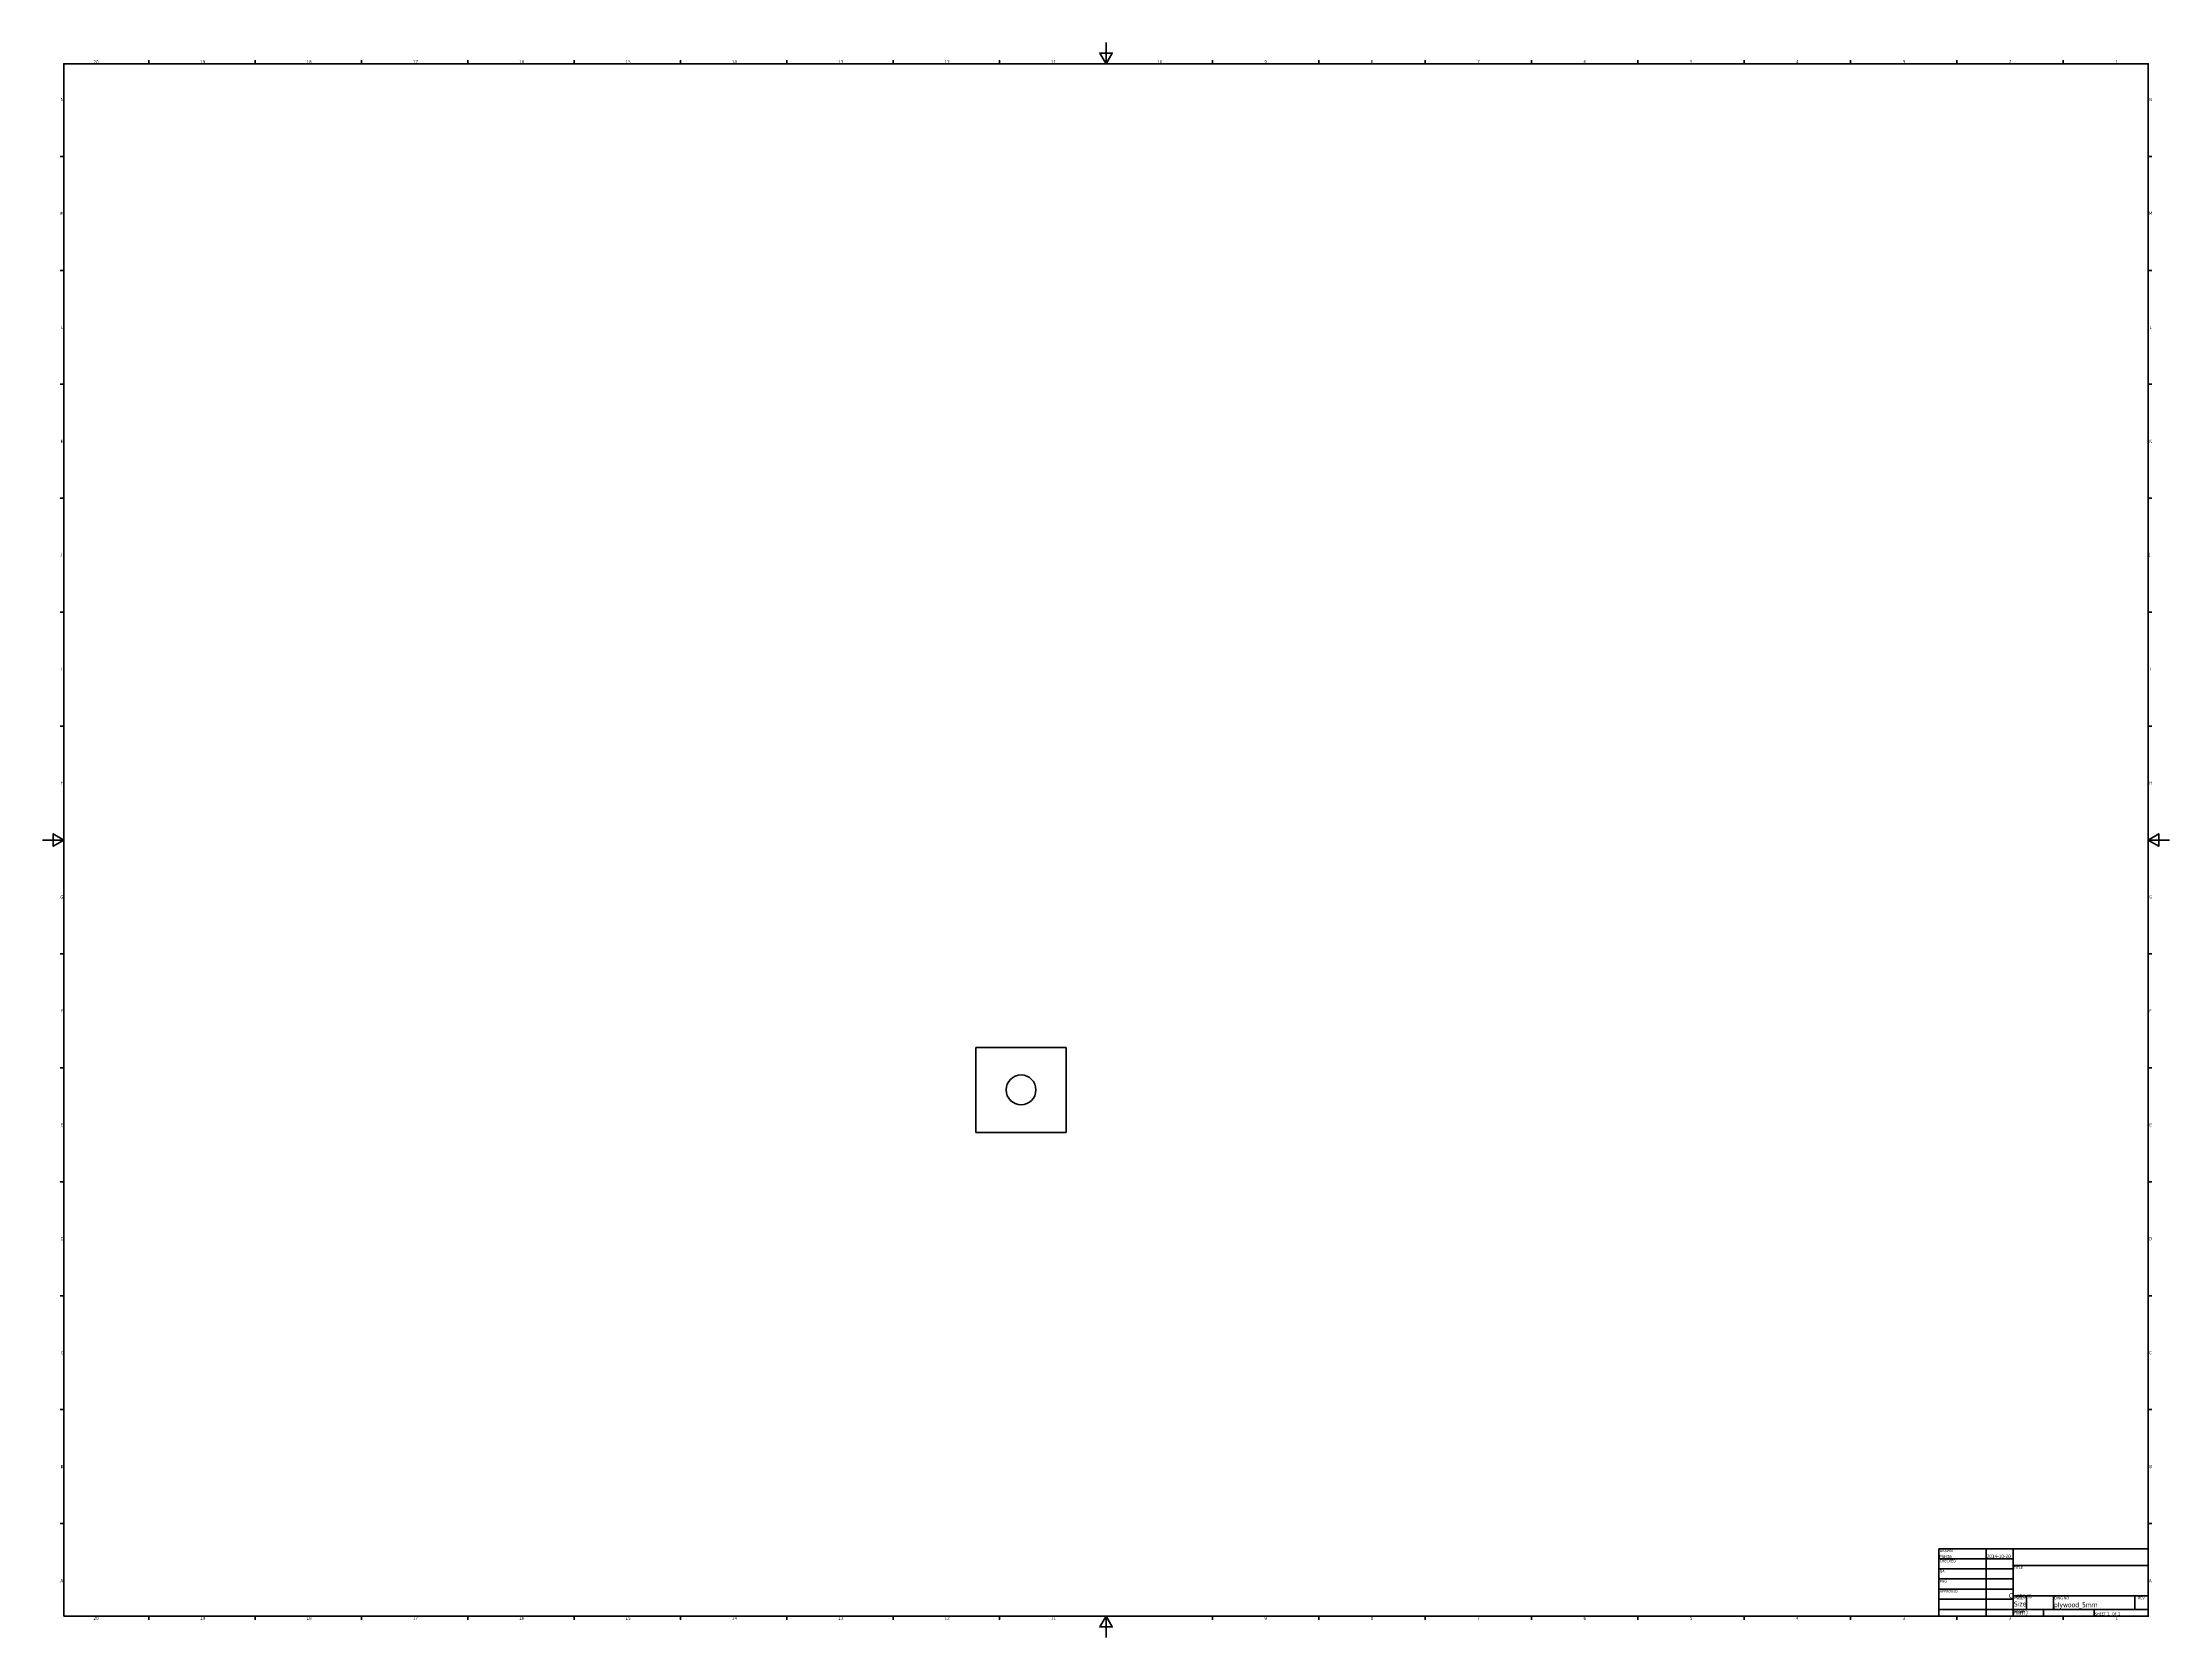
# Model space of a CAD drawing. Header units: millimetres. Extents: x 0 to 2000, y 0 to 1500.
import ezdxf
from ezdxf.enums import TextEntityAlignment as Align

# ---------------------------------------------------------------- set-up
doc = ezdxf.new("R2010")
doc.units = ezdxf.units.MM
for name, color, linetype, lineweight in [('Border (ANSI)', 7, 'Continuous', 70), ('Title (ANSI)', 7, 'Continuous', 50), ('Visible (ANSI)', 7, 'Continuous', 50)]:
    doc.layers.add(name, color=color, linetype=linetype, lineweight=lineweight)
doc.styles.add('Note Text (ANSI)', font='tahoma.ttf')
doc.styles.add('Text Style30', font='tahoma.ttf')
doc.styles.add('Text Style38', font='tahoma.ttf')
doc.styles.add('Text Style39', font='tahoma.ttf')

# ---------------------------------------------------------------- blocks, each defined once
blk = doc.blocks.new('Borders Default Border')
at = {"layer": 'Border (ANSI)'}
for p, q in [((100, 1480), (100, 1483.4)), ((200, 1480), (200, 1483.4)), ((300, 1480), (300, 1483.4)), ((400, 1480), (400, 1483.4)), ((500, 1480), (500, 1483.4)), ((600, 1480), (600, 1483.4)), ((700, 1480), (700, 1483.4)), ((800, 1480), (800, 1483.4)), ((900, 1480), (900, 1483.4)), ((1100, 1480), (1100, 1483.4)), ((1200, 1480), (1200, 1483.4)), ((1300, 1480), (1300, 1483.4)), ((1400, 1480), (1400, 1483.4)), ((1500, 1480), (1500, 1483.4)), ((1600, 1480), (1600, 1483.4)), ((1700, 1480), (1700, 1483.4)), ((1800, 1480), (1800, 1483.4)), ((1900, 1480), (1900, 1483.4)), ((20, 1392.9), (16.6, 1392.9)), ((1980, 1392.9), (1983.4, 1392.9)), ((20, 1285.7), (16.6, 1285.7)), ((1980, 1285.7), (1983.4, 1285.7)), ((20, 1178.6), (16.6, 1178.6)), ((1980, 1178.6), (1983.4, 1178.6)), ((20, 1071.4), (16.6, 1071.4)), ((1980, 1071.4), (1983.4, 1071.4)), ((20, 964.3), (16.6, 964.3)), ((1980, 964.3), (1983.4, 964.3)), ((20, 857.1), (16.6, 857.1)), ((1980, 857.1), (1983.4, 857.1)), ((20, 642.9), (16.6, 642.9)), ((1980, 642.9), (1983.4, 642.9)), ((20, 535.7), (16.6, 535.7)), ((1980, 535.7), (1983.4, 535.7)), ((20, 428.6), (16.6, 428.6)), ((1980, 428.6), (1983.4, 428.6)), ((20, 321.4), (16.6, 321.4)), ((1980, 321.4), (1983.4, 321.4)), ((20, 214.3), (16.6, 214.3)), ((1980, 214.3), (1983.4, 214.3)), ((20, 107.1), (16.6, 107.1)), ((1980, 107.1), (1983.4, 107.1)), ((100, 20), (100, 16.6)), ((200, 20), (200, 16.6)), ((300, 20), (300, 16.6)), ((400, 20), (400, 16.6)), ((500, 20), (500, 16.6)), ((600, 20), (600, 16.6)), ((700, 20), (700, 16.6)), ((800, 20), (800, 16.6)), ((900, 20), (900, 16.6)), ((1100, 20), (1100, 16.6)), ((1200, 20), (1200, 16.6)), ((1300, 20), (1300, 16.6)), ((1400, 20), (1400, 16.6)), ((1500, 20), (1500, 16.6)), ((1600, 20), (1600, 16.6)), ((1700, 20), (1700, 16.6)), ((1800, 20), (1800, 16.6)), ((1900, 20), (1900, 16.6))]:
    blk.add_line(p, q, dxfattribs=at)
at = {"layer": 'Border (ANSI)', "flags": 128}
for points in [[(1000, 1500), (1000, 1480), (994.2, 1490), (1005.8, 1490), (1000, 1480)], [(20, 20), (20, 1480), (1980, 1480), (1980, 20), (20, 20)], [(0, 750), (20, 750), (10, 755.8), (10, 744.2), (20, 750)], [(2000, 750), (1980, 750), (1990, 755.8), (1990, 744.2), (1980, 750)], [(1000, 0), (1000, 20), (994.2, 10), (1005.8, 10), (1000, 20)]]:
    blk.add_lwpolyline(points, dxfattribs=at)
at = {"layer": 'Border (ANSI)', "char_height": 3.05, "attachment_point": 7, "style": 'Note Text (ANSI)'}
for s, insert in [('20', (47.9, 1480.3)), ('19', (148.2, 1480.3)), ('18', (248.2, 1480.3)), ('17', (348.2, 1480.4)), ('16', (448.2, 1480.3)), ('15', (548.2, 1480.3)), ('14', (648.2, 1480.4)), ('13', (748.2, 1480.3)), ('12', (848.2, 1480.4)), ('11', (948.2, 1480.4)), ('10', (1048.2, 1480.3)), ('9', (1149, 1480.3)), ('8', (1249, 1480.3)), ('7', (1349.1, 1480.4)), ('6', (1449, 1480.3)), ('5', (1549.1, 1480.3)), ('3', (1749.1, 1480.3)), ('2', (1849.1, 1480.4)), ('1', (1949.3, 1480.4)), ('N', (17, 1444.9)), ('N', (1980.8, 1444.9)), ('M', (16.8, 1337.8)), ('M', (1980.6, 1337.8)), ('L', (17.3, 1230.6)), ('L', (1981.2, 1230.6)), ('K', (17.1, 1123.5)), ('K', (1981, 1123.5)), ('J', (17.2, 1016.3)), ('J', (1981.1, 1016.3)), ('I', (17.5, 909.2)), ('I', (1981.3, 909.2)), ('H', (17, 802)), ('H', (1980.8, 802)), ('G', (16.8, 694.8)), ('G', (1980.7, 694.8)), ('F', (17.3, 587.8)), ('F', (1981.1, 587.8)), ('E', (17.2, 480.6)), ('E', (1981.1, 480.6)), ('D', (17, 373.5)), ('D', (1980.8, 373.5)), ('C', (17, 266.3)), ('C', (1980.8, 266.3)), ('B', (17.1, 159.2)), ('B', (1981, 159.2)), ('A', (16.8, 52)), ('A', (1980.6, 52)), ('20', (47.9, 16.5)), ('19', (148.2, 16.5)), ('18', (248.2, 16.5)), ('17', (348.2, 16.6)), ('16', (448.2, 16.5)), ('15', (548.2, 16.5)), ('14', (648.2, 16.6)), ('13', (748.2, 16.5)), ('12', (848.2, 16.6)), ('11', (948.2, 16.6)), ('9', (1149, 16.5)), ('8', (1249, 16.5)), ('7', (1349.1, 16.6)), ('6', (1449, 16.5)), ('5', (1549.1, 16.5)), ('4', (1648.9, 16.6)), ('3', (1749.1, 16.5)), ('2', (1849.1, 16.6)), ('1', (1949.3, 16.6))]:
    blk.add_mtext(s, dxfattribs=dict(at, insert=insert))
at = {"layer": 'Border (ANSI)', "insert": (1648.9, 1480.4), "char_height": 3.05, "attachment_point": 7, "line_spacing_factor": 0.357949, "style": 'Note Text (ANSI)'}
blk.add_mtext('4', dxfattribs=at)
blk = doc.blocks.new('Title Blocks ANSI - Large')
at = {"layer": 'Title (ANSI)'}
for p, q in [((127, 189.2), (127, 125.7)), ((323.9, 189.2), (127, 189.2)), ((323.9, 125.7), (323.9, 189.2)), ((127, 125.7), (323.9, 125.7))]:
    blk.add_line(p, q, dxfattribs=at)
at = {"layer": 'Title (ANSI)', "lineweight": 35}
for p, q in [((171.5, 125.7), (171.5, 189.2)), ((196.9, 125.7), (196.9, 189.2)), ((127, 179.7), (196.9, 179.7)), ((127, 170.2), (196.9, 170.2)), ((127, 160.7), (196.9, 160.7)), ((196.9, 173.5), (323.9, 173.5)), ((127, 151.1), (196.9, 151.1)), ((127, 141.6), (196.9, 141.6)), ((323.9, 144.8), (196.9, 144.8)), ((209.6, 132.1), (209.6, 144.8)), ((235, 132.1), (235, 144.8)), ((311.2, 132.1), (311.2, 144.8)), ((196.9, 132.1), (127, 132.1)), ((323.9, 132.1), (196.9, 132.1)), ((225.3, 132.1), (225.3, 125.7)), ((273.1, 132.1), (273.1, 125.7))]:
    blk.add_line(p, q, dxfattribs=at)
at = {"layer": 'Title (ANSI)', "style": 'Text Style38'}
for s, p in [('DRAWN', (127.8, 188.5)), ('CHECKED', (127.8, 178.9)), ('QA', (127.8, 169.4)), ('TITLE', (197.6, 172.7)), ('APPROVED', (127.8, 150.4)), ('MFG', (127.8, 159.9)), ('DWG NO', (235.7, 144)), ('SCALE', (197.6, 131.3))]:
    blk.add_text(s, height=2.54, dxfattribs=at).set_placement(p, align=Align.TOP_LEFT)
for s, p in [('SIZE', (203.2, 144)), ('REV', (317.5, 144))]:
    blk.add_text(s, height=2.54, dxfattribs=at).set_placement(p, align=Align.TOP_CENTER)
at = {"layer": 'Title (ANSI)', "insert": (273.8, 126.5), "char_height": 3.048, "attachment_point": 7, "style": 'Note Text (ANSI)'}
blk.add_mtext('\\fTahoma|b0|i0;\\H2.5400;SHEET\\fTahoma|b0|i0;\\H3.0480; 1  \\fTahoma|b0|i0;\\H2.5400;OF\\fTahoma|b0|i0;\\H3.0480; 1 ', dxfattribs=at)
at = {"layer": 'Title (ANSI)'}
for tag, p, height, style in [('AUTHOR_001', (127.4, 180.5), 3.17, 'Text Style39'), ('CREATION_DATE_001', (172, 180.5), 3.17, 'Text Style39'), ('Sheet_Size_001', (192.9, 142.6), 4.57, 'Text Style30'), ('Sheet_Size_003', (195.5, 127.1), 4.57, 'Text Style30'), ('Sheet_Size_002', (197.6, 134.9), 4.57, 'Text Style30'), ('PART_NUMBER_001', (235.3, 134.1), 4.57, 'Text Style30')]:
    blk.add_attdef(tag, p, '', height=height, dxfattribs=dict(at, style=style))
at = {"layer": 'Title (ANSI)', "style": 'Text Style39'}
for tag, p in [('COMPANY', (260.4, 181.4)), ('REVISION_NUMBER', (317.5, 136.5))]:
    blk.add_attdef(tag, text='', height=3.17, dxfattribs=at).set_placement(p, align=Align.MIDDLE_CENTER)
for tag, p in [('CHECKED_BY', (127.8, 170.9)), ('CHECKED_DATE', (172.2, 170.9)), ('MFG_APPROVED_BY', (127.8, 151.9)), ('ENG_APPROVED_BY', (127.8, 142.4)), ('MFG_APPROVED_DATE', (172.2, 151.9)), ('ENG_APPROVAL_DATE', (172.2, 142.4))]:
    blk.add_attdef(tag, text='', height=3.17, dxfattribs=at).set_placement(p, align=Align.BOTTOM_LEFT)
at = {"layer": 'Title (ANSI)', "style": 'Text Style30'}
blk.add_attdef('TITLE', text='', height=4.57, dxfattribs=at).set_placement((197.6, 158.1), align=Align.MIDDLE_LEFT)

msp = doc.modelspace()

# ---------------------------------------------------------------- linework, layer by layer
at = {"layer": 'Visible (ANSI)'}
for p, q in [((877.6, 555), (877.6, 475)), ((962.6, 555), (877.6, 555)), ((962.6, 475), (962.6, 555)), ((877.6, 475), (962.6, 475))]:
    msp.add_line(p, q, dxfattribs=at)
msp.add_circle((920.1, 515), 14, dxfattribs=at)

# ---------------------------------------------------------------- block references
msp.add_blockref('Borders Default Border', (0, 0))
msp.add_blockref('Title Blocks ANSI - Large', (1656.1, -105.7)).add_auto_attribs({'AUTHOR_001': 'Masta', 'CREATION_DATE_001': '2014-10-20', 'PART_NUMBER_001': 'plywood_5mm', 'Sheet_Size_001': 'Custom', 'Sheet_Size_002': 'Size', 'Sheet_Size_003': '(mm)'})

doc.saveas('drawing.dxf')
